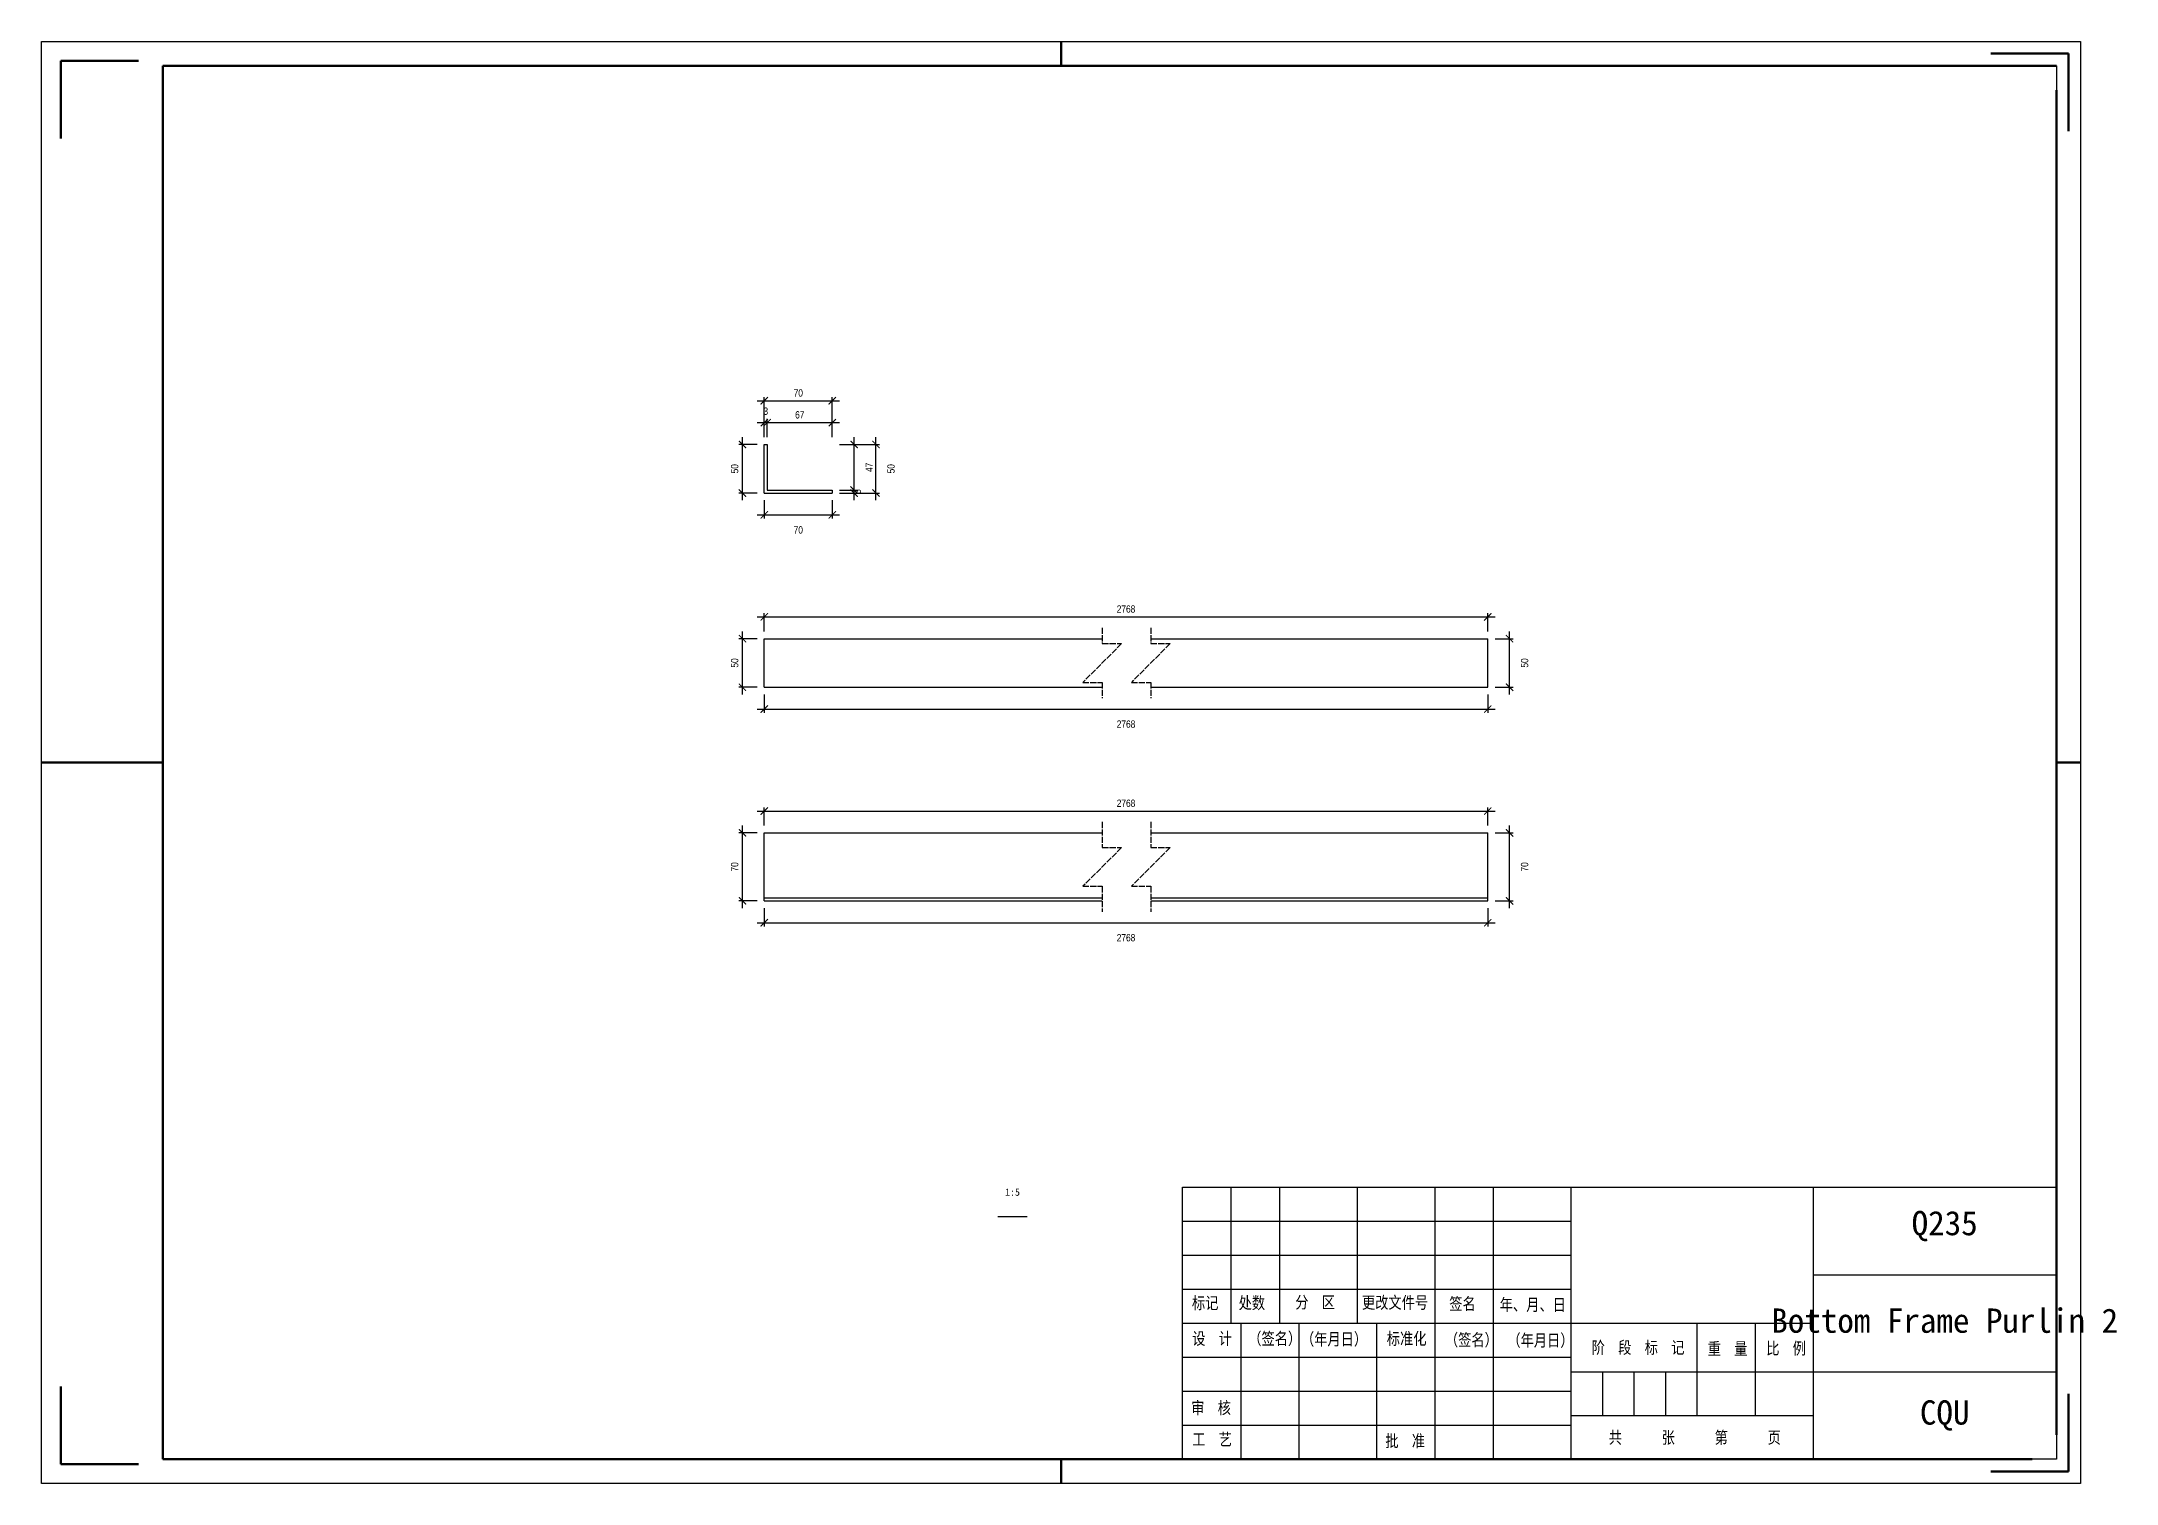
# Model space of a CAD drawing. Header units: millimetres. Extents: x 0 to 1925, y 0 to 4345.
# Drawn here: x 1470 to 1897.4, y 1101 to 1398 of the extents above; entities that cross this region are included whole.
import ezdxf

# ---------------------------------------------------------------- set-up
doc = ezdxf.new("R2010")
doc.units = ezdxf.units.MM
doc.linetypes.add('DASHED', pattern=[1.524, 1.27, -0.254])
doc.layers.add('总内框线', color=7, linetype='Continuous', lineweight=50)
doc.layers.add('总外框线', color=7, linetype='Continuous', lineweight=30)
doc.styles.add('OpenSansCondensed-Light', font='OpenSansCondensed-Light.ttf')
doc.styles.add('陈杰（2）', font='gbenor.shx', dxfattribs={"width": 0.8, "bigfont": 'gbcbig.shx'})
doc.dimstyles.new('EZDXF', dxfattribs={"dimtxt": 0.25, "dimasz": 0.175, "dimexe": 0.375, "dimexo": 0.125, "dimgap": 0.1, "dimtad": 1, "dimlfac": 100, "dimzin": 12, "dimdsep": 46, "dimtxsty": 'OpenSansCondensed-Light', "dimblk": 'ARCHTICK', "dimcen": 2.5, "dimazin": 3, "dimtfac": 0.5, "dimtmove": 2, "dimatfit": 3, "dimarcsym": 0})

msp = doc.modelspace()

# ---------------------------------------------------------------- texts
at = {"attachment_point": 5}
for s, insert, char_height in [('1:5', (1670, 1161), 1.5), ('Q235', (1862, 1154), 5), ('Bottom Frame Purlin 2', (1862, 1134.5), 5), ('CQU', (1862, 1115), 5)]:
    msp.add_mtext(s, dxfattribs=dict(at, insert=insert, char_height=char_height))
at = {"char_height": 2.5, "width": 93.0192856, "attachment_point": 1, "style": '陈杰（2）'}
for s, insert in [('{\\fSimSun|b0|i0|c134|p2;标记}', (1706.95482, 1139.44053)), ('{\\fSimSun|b0|i0|c134|p2;处数}', (1716.57596, 1139.45543)), ('{\\fSimSun|b0|i0|c134|p2;分\u3000区}', (1728.23692, 1139.57959)), ('{\\fSimSun|b0|i0|c134|p2;更改文件号}', (1741.97169, 1139.52496)), ('{\\fSimSun|b0|i0|c134|p2;签名}', (1759.95608, 1139.2667)), ('{\\fSimSun|b0|i0|c134|p2;年、月、日}', (1770.35064, 1139.07301)), ('{\\fSimSun|b0|i0|c134|p2;设\u3000计}', (1707.01432, 1132.10007)), ('{\\fSimSun|b0|i0|c134|p2;（签名）}', (1718.55629, 1132.10007)), ('{\\fSimSun|b0|i0|c134|p2;\u3000（年月日）}', (1726.68156, 1131.98584)), ('{\\fSimSun|b0|i0|c134|p2;标准化}', (1747.08823, 1132.08517)), ('{\\fSimSun|b0|i0|c134|p2;（签名）}', (1759.05516, 1131.83685)), ('{\\fSimSun|b0|i0|c134|p2;（年月日）}', (1771.923, 1131.73752)), ('{\\fSimSun|b0|i0|c134|p2;阶\u3000段\u3000标\u3000记}', (1789.30395, 1130.25254)), ('{\\fSimSun|b0|i0|c134|p2;重\u3000量}', (1813.18681, 1130.02408)), ('{\\fSimSun|b0|i0|c134|p2;比\u3000例}', (1825.23873, 1130.09361)), ('{\\fSimSun|b0|i0|c134|p2;审\u3000核}', (1706.81034, 1117.83138)), ('{\\fSimSun|b0|i0|c134|p2;工\u3000艺}', (1707.01432, 1111.34515)), ('{\\fSimSun|b0|i0|c134|p2;批\u3000准}', (1746.78226, 1111.0273)), ('{\\fSimSun|b0|i0|c134|p2;共\u3000\u3000\u3000张\u3000\u3000\u3000第\u3000\u3000\u3000页}', (1792.79713, 1111.72757))]:
    msp.add_mtext(s, dxfattribs=dict(at, insert=insert))

# ---------------------------------------------------------------- blocks, each defined once
blk = doc.blocks.new('_ARCHTICK')
at = {"color": 0, "linetype": 'ByBlock', "const_width": 0.15}
blk.add_lwpolyline([(-0.5, -0.5), (0.5, 0.5)], dxfattribs=at)

# ---------------------------------------------------------------- dimensions: what is measured, and where the dimension line sits
for base, p1, p2, location, text, override in [((1618.87901, 1324), (1618.87901, 1315), (1632.87901, 1315), (1625.87901, 1325.6), '70', {"dimtxt": 1.5, "dimasz": 1.5, "dimexe": 0.75, "dimexo": 1.5, "dimtad": 1, "dimlfac": 5, "dimblk": 'ARCHTICK', "dimsah": 0, "dimtsz": 0, "dimdle": 1.5, "dimtmove": 2}), ((1618.87901, 1300.5), (1618.87901, 1305), (1632.87901, 1305), (1625.87901, 1297.4), '70', {"dimtxt": 1.5, "dimasz": 1.5, "dimexe": 0.75, "dimexo": 1.5, "dimtad": 4, "dimlfac": 5, "dimblk": 'ARCHTICK', "dimsah": 0, "dimtsz": 0, "dimdle": 1.5, "dimtmove": 2}), ((1618.87901, 1279.5), (1618.87901, 1275), (1767.87901, 1275), (1693.37901, 1281.1), '2768', {"dimtxt": 1.5, "dimasz": 1.5, "dimexe": 0.75, "dimexo": 1.5, "dimtad": 1, "dimlfac": 5, "dimblk": 'ARCHTICK', "dimsah": 0, "dimtsz": 0, "dimdle": 1.5, "dimtmove": 2}), ((1618.87901, 1260.5), (1618.87901, 1265), (1767.87901, 1265), (1693.37901, 1257.4), '2768', {"dimtxt": 1.5, "dimasz": 1.5, "dimexe": 0.75, "dimexo": 1.5, "dimtad": 4, "dimlfac": 5, "dimblk": 'ARCHTICK', "dimsah": 0, "dimtsz": 0, "dimdle": 1.5, "dimtmove": 2}), ((1618.87901, 1239.5), (1618.87901, 1235), (1767.87901, 1235), (1693.37901, 1241.1), '2768', {"dimtxt": 1.5, "dimasz": 1.5, "dimexe": 0.75, "dimexo": 1.5, "dimtad": 1, "dimlfac": 5, "dimblk": 'ARCHTICK', "dimsah": 0, "dimtsz": 0, "dimdle": 1.5, "dimtmove": 2}), ((1618.87901, 1216.5), (1618.87901, 1221), (1767.87901, 1221), (1693.37901, 1213.4), '2768', {"dimtxt": 1.5, "dimasz": 1.5, "dimexe": 0.75, "dimexo": 1.5, "dimtad": 4, "dimlfac": 5, "dimblk": 'ARCHTICK', "dimsah": 0, "dimtsz": 0, "dimdle": 1.5, "dimtmove": 2})]:
    msp.add_linear_dim(base=base, p1=p1, p2=p2, location=location, text=text, dimstyle='EZDXF', override=override).render()
for base, p1, p2, location in [((1618.87901, 1319.5), (1618.87901, 1315), (1619.47901, 1315), (1619.17901, 1321.85)), ((1619.47901, 1319.5), (1619.47901, 1315), (1632.87901, 1315), (1626.17901, 1321.1))]:
    msp.add_linear_dim(base=base, p1=p1, p2=p2, location=location, dimstyle='EZDXF', override={"dimtxt": 1.5, "dimasz": 1.5, "dimexe": 0.75, "dimexo": 1.5, "dimtad": 1, "dimlfac": 5, "dimblk": 'ARCHTICK', "dimsah": 0, "dimtsz": 0, "dimdle": 1.5, "dimtmove": 2}).render()
for base, p1, p2, location, text, override in [((1614.37901, 1305), (1618.87901, 1305), (1618.87901, 1315), (1612.77901, 1310), '50', {"dimtxt": 1.5, "dimasz": 1.5, "dimexe": 0.75, "dimexo": 1.5, "dimtad": 1, "dimlfac": 5, "dimblk": 'ARCHTICK', "dimsah": 0, "dimtsz": 0, "dimdle": 1.5, "dimtmove": 2}), ((1641.87901, 1305), (1632.87901, 1305), (1632.87901, 1315), (1644.97901, 1310), '50', {"dimtxt": 1.5, "dimasz": 1.5, "dimexe": 0.75, "dimexo": 1.5, "dimtad": 4, "dimlfac": 5, "dimblk": 'ARCHTICK', "dimsah": 0, "dimtsz": 0, "dimdle": 1.5, "dimtmove": 2}), ((1614.37901, 1265), (1618.87901, 1265), (1618.87901, 1275), (1612.77901, 1270), '50', {"dimtxt": 1.5, "dimasz": 1.5, "dimexe": 0.75, "dimexo": 1.5, "dimtad": 1, "dimlfac": 5, "dimblk": 'ARCHTICK', "dimsah": 0, "dimtsz": 0, "dimdle": 1.5, "dimtmove": 2}), ((1772.37901, 1265), (1767.87901, 1265), (1767.87901, 1275), (1775.47901, 1270), '50', {"dimtxt": 1.5, "dimasz": 1.5, "dimexe": 0.75, "dimexo": 1.5, "dimtad": 4, "dimlfac": 5, "dimblk": 'ARCHTICK', "dimsah": 0, "dimtsz": 0, "dimdle": 1.5, "dimtmove": 2}), ((1614.37901, 1221), (1618.87901, 1221), (1618.87901, 1235), (1612.77901, 1228), '70', {"dimtxt": 1.5, "dimasz": 1.5, "dimexe": 0.75, "dimexo": 1.5, "dimtad": 1, "dimlfac": 5, "dimblk": 'ARCHTICK', "dimsah": 0, "dimtsz": 0, "dimdle": 1.5, "dimtmove": 2}), ((1772.37901, 1221), (1767.87901, 1221), (1767.87901, 1235), (1775.47901, 1228), '70', {"dimtxt": 1.5, "dimasz": 1.5, "dimexe": 0.75, "dimexo": 1.5, "dimtad": 4, "dimlfac": 5, "dimblk": 'ARCHTICK', "dimsah": 0, "dimtsz": 0, "dimdle": 1.5, "dimtmove": 2})]:
    msp.add_linear_dim(base=base, p1=p1, p2=p2, angle=90, location=location, text=text, dimstyle='EZDXF', override=override).render()
for base, p1, p2, location in [((1637.37901, 1305.6), (1632.87901, 1305.6), (1632.87901, 1315), (1640.47901, 1310.3)), ((1637.37901, 1305), (1632.87901, 1305), (1632.87901, 1305.6), (1638.02901, 1305.3))]:
    msp.add_linear_dim(base=base, p1=p1, p2=p2, angle=90, location=location, dimstyle='EZDXF', override={"dimtxt": 1.5, "dimasz": 1.5, "dimexe": 0.75, "dimexo": 1.5, "dimtad": 4, "dimlfac": 5, "dimblk": 'ARCHTICK', "dimsah": 0, "dimtsz": 0, "dimdle": 1.5, "dimtmove": 2}).render()

# ---------------------------------------------------------------- linework, layer by layer
for p, q in [((1885, 1393), (1885, 1208)), ((1618.87901, 1305), (1618.87901, 1315)), ((1618.87901, 1315), (1619.47901, 1315)), ((1619.47901, 1315), (1619.47901, 1305.6)), ((1618.87901, 1305), (1632.87901, 1305)), ((1619.47901, 1305.6), (1632.87901, 1305.6)), ((1632.87901, 1305.6), (1632.87901, 1305)), ((1618.87901, 1265), (1618.87901, 1275)), ((1618.87901, 1275), (1688.47901, 1275)), ((1698.47901, 1275), (1767.87901, 1275)), ((1767.87901, 1265), (1767.87901, 1275)), ((1618.87901, 1265), (1688.47901, 1265)), ((1698.47901, 1265), (1767.87901, 1265)), ((1618.87901, 1221.6), (1618.87901, 1235)), ((1618.87901, 1235), (1688.47901, 1235)), ((1698.47901, 1235), (1767.87901, 1235)), ((1767.87901, 1221.6), (1767.87901, 1235)), ((1618.87901, 1221), (1618.87901, 1221.6)), ((1618.87901, 1221.6), (1688.47901, 1221.6)), ((1618.87901, 1221), (1688.47901, 1221)), ((1698.47901, 1221.6), (1767.87901, 1221.6)), ((1698.47901, 1221), (1767.87901, 1221)), ((1767.87901, 1221), (1767.87901, 1221.6)), ((1705, 1162), (1885, 1162)), ((1705, 1106), (1705, 1162)), ((1715, 1162), (1715, 1134)), ((1725, 1162), (1725, 1134)), ((1741, 1162), (1741, 1134)), ((1757, 1162), (1757, 1134)), ((1769, 1162), (1769, 1106)), ((1785, 1162), (1785, 1106)), ((1835, 1106), (1835, 1162)), ((1885, 1162), (1885, 1106)), ((1667, 1156), (1673, 1156)), ((1705, 1155), (1785, 1155)), ((1705, 1148), (1785, 1148)), ((1835, 1144), (1885, 1144)), ((1705, 1141), (1785, 1141)), ((1705, 1134), (1835, 1134)), ((1717, 1134), (1717, 1106)), ((1729, 1134), (1729, 1106)), ((1745, 1134), (1745, 1106)), ((1757, 1134), (1757, 1106)), ((1811, 1115), (1811, 1134)), ((1823, 1115), (1823, 1134)), ((1705, 1127), (1785, 1127)), ((1705, 1120), (1785, 1120)), ((1785, 1124), (1835, 1124)), ((1791.5, 1124), (1791.5, 1115)), ((1798, 1124), (1798, 1115)), ((1804.5, 1124), (1804.5, 1115)), ((1835, 1124), (1885, 1124)), ((1705, 1113), (1785, 1113)), ((1785, 1115), (1835, 1115)), ((1885, 1106), (1705, 1106))]:
    msp.add_line(p, q)
at = {"linetype": 'DASHED'}
for p, q in [((1692.47901, 1274), (1684.47901, 1266)), ((1688.47901, 1277.25), (1688.47901, 1274)), ((1688.47901, 1274), (1692.47901, 1274)), ((1702.47901, 1274), (1694.47901, 1266)), ((1698.47901, 1277.25), (1698.47901, 1274)), ((1698.47901, 1274), (1702.47901, 1274)), ((1684.47901, 1266), (1688.47901, 1266)), ((1688.47901, 1266), (1688.47901, 1262.75)), ((1694.47901, 1266), (1698.47901, 1266)), ((1698.47901, 1266), (1698.47901, 1262.75)), ((1688.47901, 1237.25), (1688.47901, 1232)), ((1698.47901, 1237.25), (1698.47901, 1232)), ((1692.47901, 1232), (1684.47901, 1224)), ((1688.47901, 1232), (1692.47901, 1232)), ((1702.47901, 1232), (1694.47901, 1224)), ((1698.47901, 1232), (1702.47901, 1232)), ((1684.47901, 1224), (1688.47901, 1224)), ((1688.47901, 1224), (1688.47901, 1218.75)), ((1694.47901, 1224), (1698.47901, 1224)), ((1698.47901, 1224), (1698.47901, 1218.75))]:
    msp.add_line(p, q, dxfattribs=at)
at = {"layer": '总内框线'}
for p, q in [((1680, 1393), (1680, 1398)), ((1474, 1394), (1474, 1378)), ((1474, 1394), (1490, 1394)), ((1887.5, 1395.5), (1871.5, 1395.5)), ((1887.5, 1395.5), (1887.5, 1379.5)), ((1495, 1106), (1495, 1393)), ((1495, 1393), (1885, 1393)), ((1885, 1388), (1885, 1111)), ((1470, 1249.5), (1495, 1249.5)), ((1885, 1249.5), (1890, 1249.5)), ((1474, 1105), (1474, 1121)), ((1887.5, 1103.5), (1887.5, 1119.5)), ((1474, 1105), (1490, 1105)), ((1880, 1106), (1495, 1106)), ((1680, 1101), (1680, 1106)), ((1887.5, 1103.5), (1871.5, 1103.5))]:
    msp.add_line(p, q, dxfattribs=at)
at = {"layer": '总外框线'}
for p, q in [((1470, 1101), (1470, 1398)), ((1470, 1398), (1890, 1398)), ((1890, 1398), (1890, 1101)), ((1890, 1101), (1470, 1101))]:
    msp.add_line(p, q, dxfattribs=at)

msp.set_redraw_order([(e.dxf.handle, doc.entitydb.next_handle()) for e in msp.query("TEXT MTEXT ATTDEF DIMENSION ARC_DIMENSION")])  # texts and dimensions are drawn at this point

doc.saveas('drawing.dxf')
